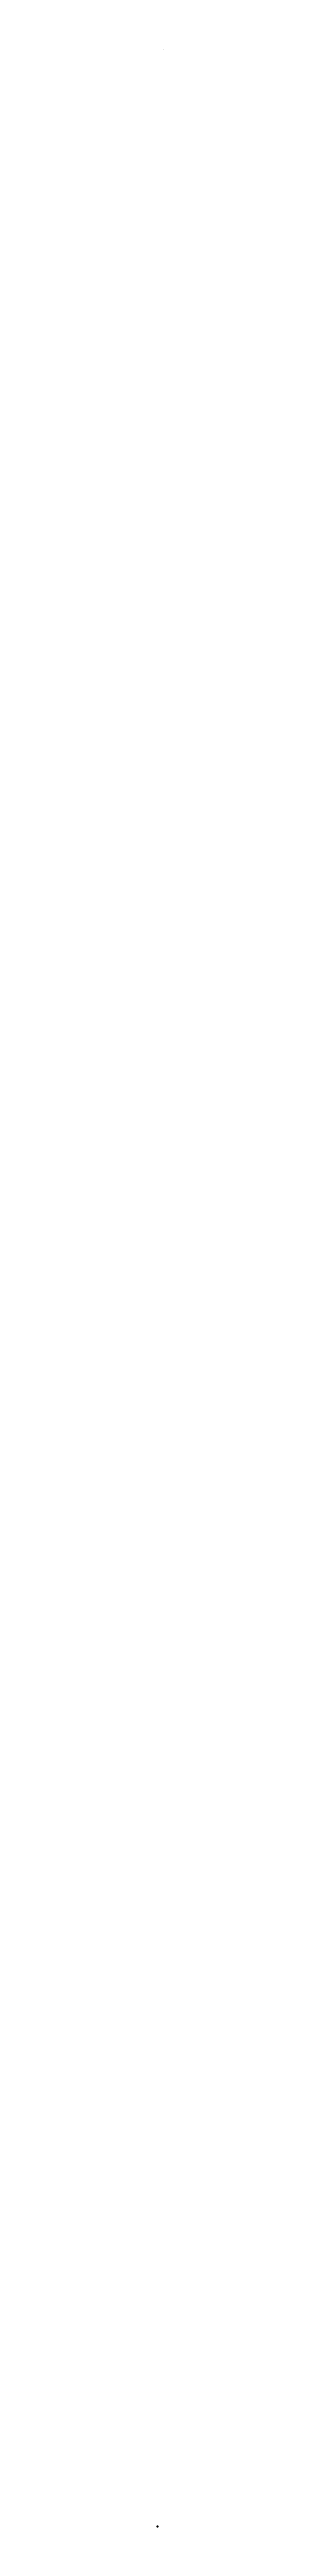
# Model space of a CAD drawing. Header units: millimetres. Extents: x 5 to 731748, y 0 to 157015.
# Drawn here: x 5 to 398, y 0 to 157015 of the extents above; entities that cross this region are included whole.
import ezdxf

# ---------------------------------------------------------------- set-up
doc = ezdxf.new("R2010")
doc.units = ezdxf.units.MM
doc.styles.get("Standard").update_dxf_attribs({"font": 'arial.ttf'})
doc.dimstyles.get("Standard").update_dxf_attribs({"dimtxt": 0.18, "dimasz": 0.18, "dimexe": 0.18, "dimexo": 0.0625, "dimgap": 0.09, "dimtad": 0, "dimtih": 1, "dimtoh": 1, "dimdec": 4, "dimzin": 0, "dimdsep": 46, "dimtxsty": 'Standard', "dimcen": 0.09, "dimadec": 0, "dimazin": 0, "dimtfac": 1, "dimtdec": 4, "dimtofl": 0, "dimtmove": 0, "dimatfit": 3, "dimfxl": 0, "dimtolj": 1, "dimtzin": 0, "dimarcsym": 0})

# ---------------------------------------------------------------- blocks, each defined once
blk = doc.blocks.new('*D69')
at = {"color": 0, "lineweight": -2}
for p, q in [((20, 4), (20, 4)), ((20, 4), (20, 4)), ((21, 4), (21, 4)), ((21, 4), (21, 4))]:
    blk.add_line(p, q, dxfattribs=at)
at = {"color": 0}
for points in [[(20, 4), (20, 4), (20, 4)], [(21, 4), (21, 4), (21, 4)]]:
    blk.add_solid(points, dxfattribs=at)
at = {"layer": 'Defpoints', "color": 0}
for p in [(20, 4), (21, 4), (21, 4)]:
    blk.add_point(p, dxfattribs=at)
at = {"color": 0, "insert": (21, 4), "char_height": 0.18, "attachment_point": 5}
blk.add_mtext('\\A1;b', dxfattribs=at)
blk = doc.blocks.new('*D70')
at = {"color": 0, "lineweight": -2}
blk.add_line((23, 4), (23, 4), dxfattribs=at)
blk.add_line((23, 4), (23, 4), dxfattribs=at)
blk.add_line((23, 4), (23, 4), dxfattribs=at)
blk.add_line((23, 4), (23, 4), dxfattribs=at)
at = {"color": 0}
blk.add_solid([(23, 4), (23, 4), (23, 4)], dxfattribs=at)
blk.add_solid([(23, 4), (23, 4), (23, 4)], dxfattribs=at)
at = {"layer": 'Defpoints', "color": 0}
blk.add_point((23, 4), dxfattribs=at)
blk.add_point((23, 4), dxfattribs=at)
blk.add_point((23, 4), dxfattribs=at)
at = {"color": 0, "insert": (23, 4), "char_height": 0.18, "attachment_point": 5}
blk.add_mtext('\\A1;m', dxfattribs=at)
blk = doc.blocks.new('*D72')
at = {"color": 0, "lineweight": -2}
for p, q in [((21, 4), (22, 4)), ((22, 5), (22, 5)), ((22, 5), (22, 5)), ((22, 5), (22, 5))]:
    blk.add_line(p, q, dxfattribs=at)
at = {"color": 0}
for points in [[(22, 5), (22, 5), (22, 4)], [(22, 5), (22, 5), (22, 5)]]:
    blk.add_solid(points, dxfattribs=at)
at = {"layer": 'Defpoints', "color": 0}
for p in [(21, 4), (22, 5), (22, 5)]:
    blk.add_point(p, dxfattribs=at)
at = {"color": 0, "insert": (22, 5), "char_height": 0.18, "attachment_point": 5}
blk.add_mtext('\\A1;h', dxfattribs=at)
blk = doc.blocks.new('*D73')
at = {"color": 0, "lineweight": -2}
for p, q in [((24, 5), (24, 5)), ((24, 5), (24, 5)), ((24, 5), (24, 5)), ((24, 4), (24, 4))]:
    blk.add_line(p, q, dxfattribs=at)
at = {"color": 0}
for points in [[(24, 5), (24, 5), (24, 5)], [(24, 5), (24, 5), (24, 4)]]:
    blk.add_solid(points, dxfattribs=at)
at = {"layer": 'Defpoints', "color": 0}
for p in [(23, 5), (23, 4), (24, 4)]:
    blk.add_point(p, dxfattribs=at)
at = {"color": 0, "insert": (24, 5), "char_height": 0.18, "width": 0.577, "attachment_point": 5}
blk.add_mtext('\\A1;1', dxfattribs=at)

msp = doc.modelspace()

# ---------------------------------------------------------------- hatches: boundary and pattern name
h = msp.add_hatch(color=4)
h.dxf.hatch_style = 1
h.paths.add_polyline_path([(21.69331, 5.4417), (19.40836, 5.4417), (19.95634, 4.34194), (21.14533, 4.34194)])

# ---------------------------------------------------------------- linework, layer by layer
msp.add_line((395.0445, 157014.70271), (398.0445, 157014.70271))
at = {"color": 18, "ltscale": 2}
for p, q in [((18.86385, 5.7062), (19.27348, 5.7124)), ((19.27348, 5.7124), (19.95634, 4.34194)), ((19.95634, 4.34194), (21.14533, 4.34194)), ((21.82819, 5.7124), (21.14533, 4.34194)), ((21.82819, 5.7124), (22.23782, 5.7186)), ((22.61566, 4.34465), (23.45211, 5.42261)), ((22.61566, 4.34465), (23.45211, 4.34194)), ((23.45211, 5.42261), (23.45211, 4.34194))]:
    msp.add_line(p, q, dxfattribs=at)
at = {"color": 4, "ltscale": 2}
msp.add_line((19.40836, 5.4417), (21.69331, 5.4417), dxfattribs=at)
msp.add_point((5, 0))

# ---------------------------------------------------------------- texts
at = {"insert": (18.51017, 7.15677), "char_height": 0.5, "attachment_point": 1}
msp.add_mtext_dynamic_manual_height_columns('Forma da Seção', width=23.5886393, gutter_width=12.5, heights=[0], dxfattribs=at)

# ---------------------------------------------------------------- dimensions: what is measured, and where the dimension line sits
at = {"color": 1}
dim = msp.add_linear_dim(base=(21.14533, 4.06149), p1=(19.95634, 4.34194), p2=(21.14533, 4.34194), text='b', dimstyle='Standard', dxfattribs=at)
dim.commit()
dim.dimension.update_dxf_attribs({"geometry": '*D69', "text_midpoint": (20.55083, 4.06149)})
for base, p1, p2, angle, text, picture, middle, dimtype in [((21.95959, 5.4417), (21.14533, 4.34194), (21.69331, 5.4417), 90, 'h', '*D72', (21.95959, 4.90864), 160), ((23.45176, 4.23332), (22.61566, 4.34465), (23.45211, 4.34194), 359.8140929619, 'm', '*D70', (23.08469, 4.23451), 161), ((23.63823, 4.34194), (23.45211, 5.42261), (23.45211, 4.34194), 90, '1', '*D73', (23.63823, 4.85518), 160)]:
    dim = msp.add_linear_dim(base=base, p1=p1, p2=p2, angle=angle, text=text, dimstyle='Standard', dxfattribs=at)
    dim.commit()
    dim.dimension.update_dxf_attribs({"geometry": picture, "text_midpoint": middle, "dimtype": dimtype})

doc.saveas('drawing.dxf')
